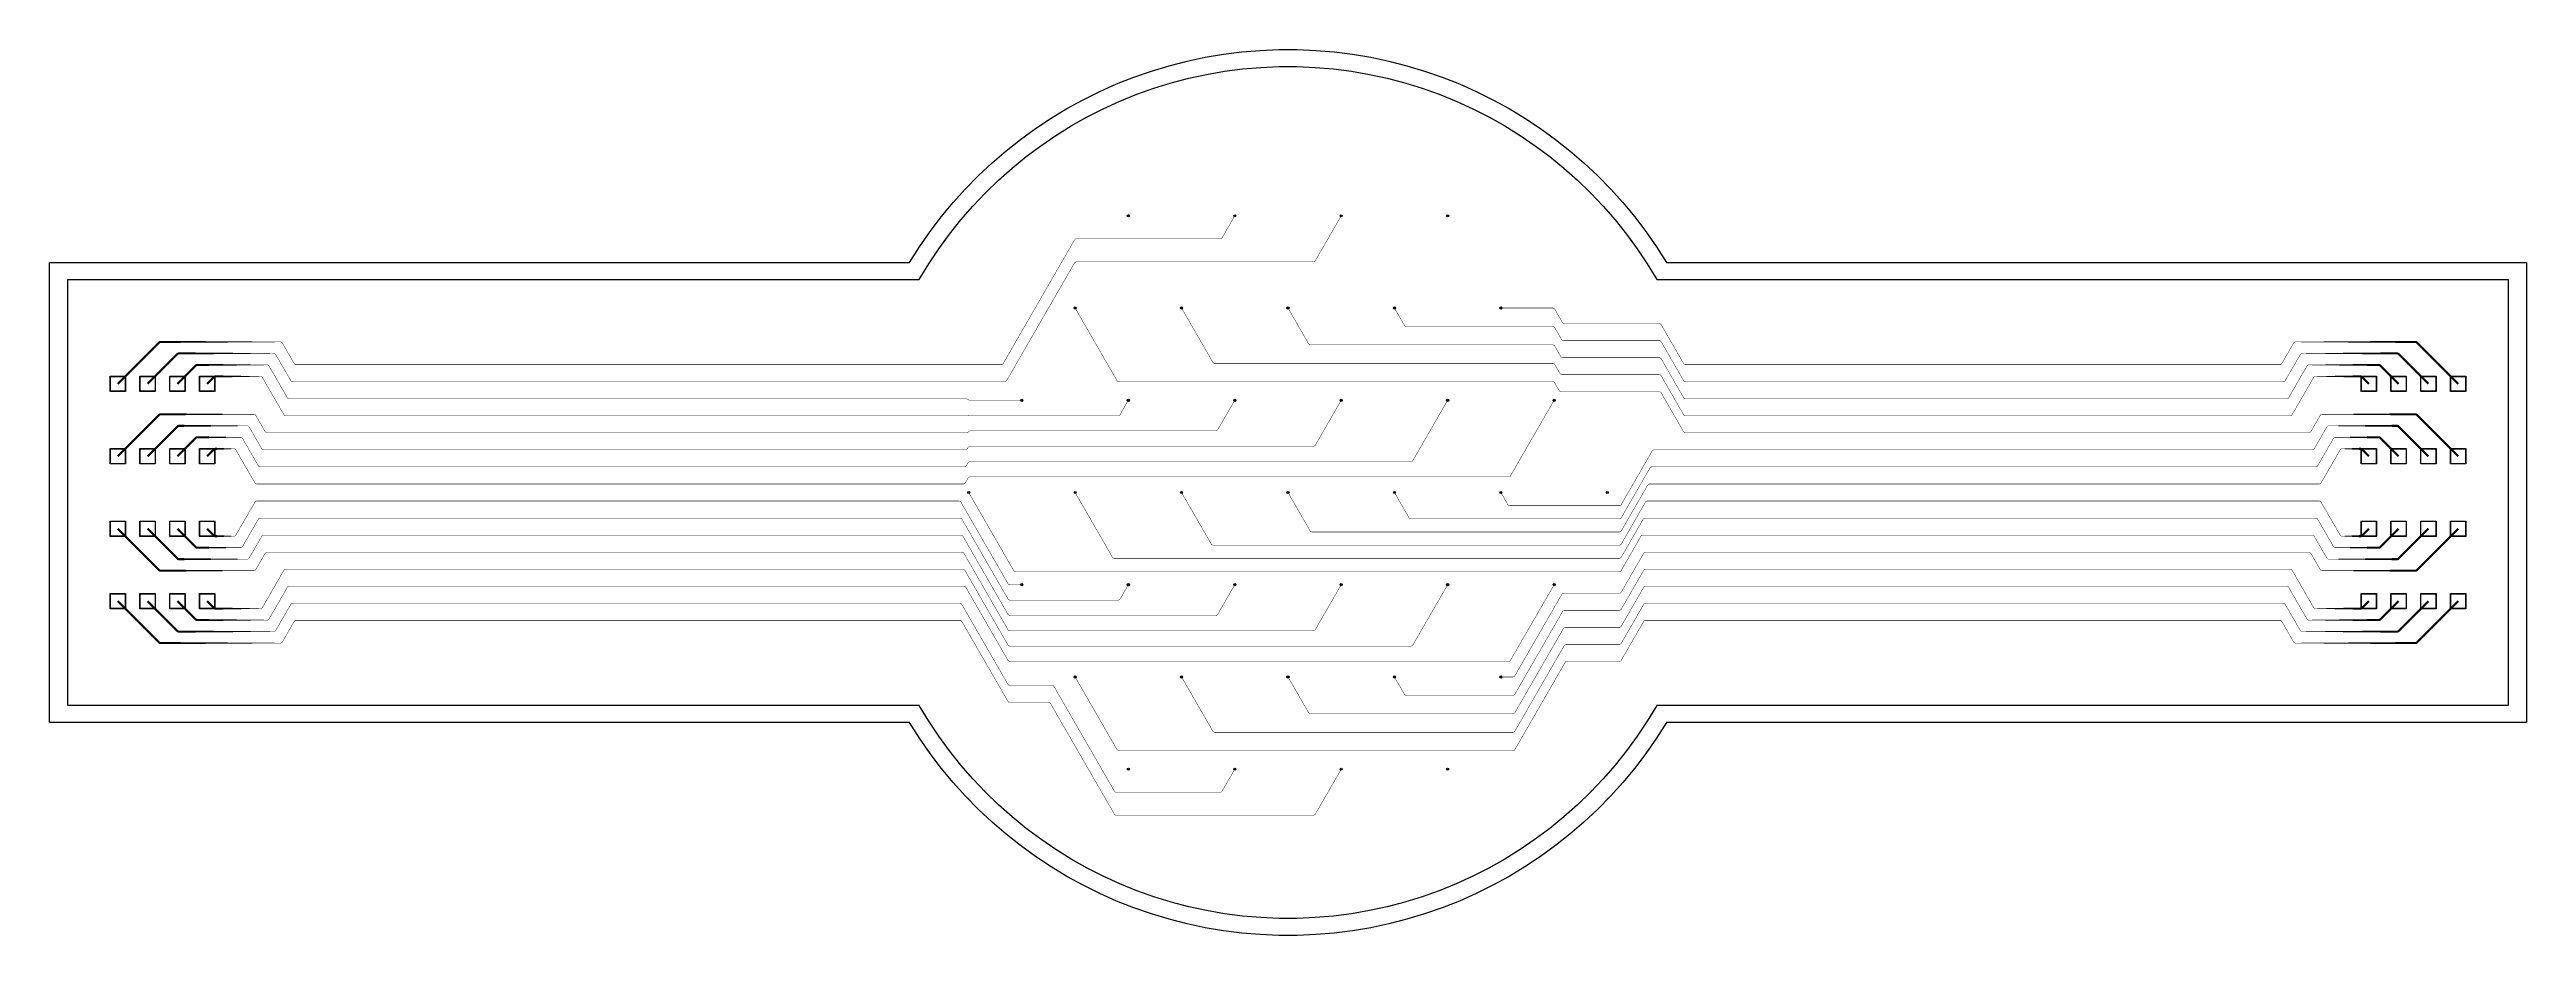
# Model space of a CAD drawing. Header units: metres. Extents: x -54999 to 54999, y -52014 to 54102.
# Drawn here: x -29088 to 29088, y -10398 to 10398 of the extents above; entities that cross this region are included whole.
import ezdxf

# ---------------------------------------------------------------- set-up
doc = ezdxf.new("R2010")
doc.units = ezdxf.units.M
for name, color, linetype in [('eDura_outline_ext', 6, 'Continuous'), ('eDura_outline_int', 6, 'Continuous'), ('etch', 3, 'Continuous'), ('metal', 4, 'Continuous')]:
    doc.layers.add(name, color=color, linetype=linetype)
doc.dimstyles.get("Standard").update_dxf_attribs({"dimtxt": 2.5, "dimasz": 2.5, "dimexe": 1.25, "dimexo": 0.625, "dimtad": 1, "dimdec": 0, "dimtxsty": 'Standard', "dimcen": 2.5, "dimadec": 0, "dimazin": 0, "dimtfac": 1, "dimtmove": 0, "dimatfit": 3, "dimarcsym": 0})

# ---------------------------------------------------------------- blocks, each defined once
blk = doc.blocks.new('*D0')
at = {"color": 0, "lineweight": -2, "transparency": 16777216}
for p, q in [((-3761, 6470), (-3762, 6468)), ((-3760, 6472), (-3740, 6518)), ((-3734, 6529), (-3739, 6520))]:
    blk.add_line(p, q, dxfattribs=at)
at = {"color": 0, "transparency": 16777216}
for points in [[(-3762, 6470), (-3761, 6470), (-3760, 6472)], [(-3739, 6520), (-3738, 6520), (-3740, 6518)]]:
    blk.add_solid(points, dxfattribs=at)
at = {"layer": 'Defpoints', "color": 0, "transparency": 16777216}
for p in [(-3760, 6472), (-3740, 6518)]:
    blk.add_point(p, dxfattribs=at)
at = {"color": 0, "transparency": 16777216, "insert": (-3738, 6527), "char_height": 2.5, "attachment_point": 5, "rotation": 65.51546}
blk.add_mtext('∅50', dxfattribs=at)

msp = doc.modelspace()

# ---------------------------------------------------------------- linework, layer by layer
at = {"layer": 'eDura_outline_ext'}
msp.add_lwpolyline([(-8888.194, 5400), (-8654.601, 5766.965), (-8405.866, 6123.84), (-8142.424, 6470.002), (-7864.738, 6804.844), (-7573.291, 7127.781), (-7268.595, 7438.247), (-6951.182, 7735.701), (-6621.608, 8019.62), (-6280.45, 8289.509), (-5928.303, 8544.895), (-5565.785, 8785.331), (-5193.529, 9010.397), (-4812.187, 9219.699), (-4422.426, 9412.872), (-4024.928, 9589.576), (-3620.388, 9749.502), (-3209.514, 9892.372), (-2793.024, 10017.935), (-2371.649, 10125.971), (-1946.124, 10216.291), (-1517.194, 10288.738), (-1085.61, 10343.184), (-652.127, 10379.534), (-217.502, 10397.725), (217.502, 10397.725), (652.127, 10379.534), (1085.61, 10343.184), (1517.194, 10288.738), (1946.124, 10216.291), (2371.649, 10125.971), (2793.024, 10017.935), (3209.514, 9892.372), (3620.388, 9749.502), (4024.928, 9589.576), (4422.426, 9412.872), (4812.187, 9219.699), (5193.529, 9010.397), (5565.785, 8785.331), (5928.303, 8544.895), (6280.45, 8289.509), (6621.608, 8019.62), (6951.182, 7735.701), (7268.595, 7438.247), (7573.291, 7127.781), (7864.738, 6804.844), (8142.424, 6470.002), (8405.866, 6123.84), (8654.601, 5766.965), (8888.194, 5400), (8888.194, 5400), (29088.194, 5400), (29088.194, -5400), (8888.194, -5400), (8888.194, -5400), (8654.601, -5766.965), (8405.866, -6123.84), (8142.424, -6470.002), (7864.738, -6804.844), (7573.291, -7127.781), (7268.595, -7438.247), (6951.182, -7735.701), (6621.608, -8019.62), (6280.45, -8289.509), (5928.303, -8544.895), (5565.785, -8785.331), (5193.529, -9010.397), (4812.187, -9219.699), (4422.426, -9412.872), (4024.928, -9589.576), (3620.388, -9749.502), (3209.514, -9892.372), (2793.024, -10017.935), (2371.649, -10125.971), (1946.124, -10216.291), (1517.194, -10288.738), (1085.61, -10343.184), (652.127, -10379.534), (217.502, -10397.725), (-217.502, -10397.725), (-652.127, -10379.534), (-1085.61, -10343.184), (-1517.194, -10288.738), (-1946.124, -10216.291), (-2371.649, -10125.971), (-2793.024, -10017.935), (-3209.514, -9892.372), (-3620.388, -9749.502), (-4024.928, -9589.576), (-4422.426, -9412.872), (-4812.187, -9219.699), (-5193.529, -9010.397), (-5565.785, -8785.331), (-5928.303, -8544.895), (-6280.45, -8289.509), (-6621.608, -8019.62), (-6951.182, -7735.701), (-7268.595, -7438.247), (-7573.291, -7127.781), (-7864.738, -6804.844), (-8142.424, -6470.002), (-8405.866, -6123.84), (-8654.601, -5766.965), (-8888.194, -5400), (-8888.194, -5400), (-29088.194, -5400), (-29088.194, 5400), (-8888.194, 5400)], close=True, dxfattribs=at)
at = {"layer": 'eDura_outline_int'}
msp.add_lwpolyline([(-8660.254, 5000), (-8438.696, 5365.484), (-8201.723, 5721.167), (-7949.768, 6066.399), (-7683.291, 6400.55), (-7402.78, 6723.009), (-7108.746, 7033.187), (-6801.727, 7330.519), (-6482.284, 7614.46), (-6151, 7884.491), (-5808.479, 8140.121), (-5455.349, 8380.881), (-5092.254, 8606.332), (-4719.856, 8816.062), (-4338.837, 9009.689), (-3949.893, 9186.857), (-3553.733, 9347.245), (-3151.082, 9490.557), (-2742.675, 9616.534), (-2329.258, 9724.945), (-1911.586, 9815.592), (-1490.423, 9888.308), (-1066.537, 9942.962), (-640.702, 9979.454), (-213.698, 9997.716), (213.698, 9997.716), (640.702, 9979.454), (1066.537, 9942.962), (1490.423, 9888.308), (1911.586, 9815.592), (2329.258, 9724.945), (2742.675, 9616.534), (3151.082, 9490.557), (3553.733, 9347.245), (3949.893, 9186.857), (4338.837, 9009.689), (4719.856, 8816.062), (5092.254, 8606.332), (5455.349, 8380.881), (5808.479, 8140.121), (6151, 7884.491), (6482.284, 7614.46), (6801.727, 7330.519), (7108.746, 7033.187), (7402.78, 6723.009), (7683.291, 6400.55), (7949.768, 6066.399), (8201.723, 5721.167), (8438.696, 5365.484), (8660.254, 5000), (8660.254, 5000), (28660.254, 5000), (28660.254, -5000), (8660.254, -5000), (8660.254, -5000), (8438.696, -5365.484), (8201.723, -5721.167), (7949.768, -6066.399), (7683.291, -6400.55), (7402.78, -6723.009), (7108.746, -7033.187), (6801.727, -7330.519), (6482.284, -7614.46), (6151, -7884.491), (5808.479, -8140.121), (5455.349, -8380.881), (5092.254, -8606.332), (4719.856, -8816.062), (4338.837, -9009.689), (3949.893, -9186.857), (3553.733, -9347.245), (3151.082, -9490.557), (2742.675, -9616.534), (2329.258, -9724.945), (1911.586, -9815.592), (1490.423, -9888.308), (1066.537, -9942.962), (640.702, -9979.454), (213.698, -9997.716), (-213.698, -9997.716), (-640.702, -9979.454), (-1066.537, -9942.962), (-1490.423, -9888.308), (-1911.586, -9815.592), (-2329.258, -9724.945), (-2742.675, -9616.534), (-3151.082, -9490.557), (-3553.733, -9347.245), (-3949.893, -9186.857), (-4338.837, -9009.689), (-4719.856, -8816.062), (-5092.254, -8606.332), (-5455.349, -8380.881), (-5808.479, -8140.121), (-6151, -7884.491), (-6482.284, -7614.46), (-6801.727, -7330.519), (-7108.746, -7033.187), (-7402.78, -6723.009), (-7683.291, -6400.55), (-7949.768, -6066.399), (-8201.723, -5721.167), (-8438.696, -5365.484), (-8660.254, -5000), (-8660.254, -5000), (-28660.254, -5000), (-28660.254, 5000), (-8660.254, 5000)], close=True, dxfattribs=at)
at = {"layer": 'etch'}
for points in [[(-27660.254, 2725), (-27310.254, 2725), (-27310.254, 2375), (-27660.254, 2375), (-27660.254, 2725)], [(-26960.254, 2725), (-26610.254, 2725), (-26610.254, 2375), (-26960.254, 2375), (-26960.254, 2725)], [(-26260.254, 2725), (-25910.254, 2725), (-25910.254, 2375), (-26260.254, 2375), (-26260.254, 2725)], [(-25560.254, 2725), (-25210.254, 2725), (-25210.254, 2375), (-25560.254, 2375), (-25560.254, 2725)], [(25210.254, 2725), (25560.254, 2725), (25560.254, 2375), (25210.254, 2375), (25210.254, 2725)], [(25910.254, 2725), (26260.254, 2725), (26260.254, 2375), (25910.254, 2375), (25910.254, 2725)], [(26610.254, 2725), (26960.254, 2725), (26960.254, 2375), (26610.254, 2375), (26610.254, 2725)], [(27310.254, 2725), (27660.254, 2725), (27660.254, 2375), (27310.254, 2375), (27310.254, 2725)], [(-27660.254, 1025), (-27310.254, 1025), (-27310.254, 675), (-27660.254, 675), (-27660.254, 1025)], [(-26960.254, 1025), (-26610.254, 1025), (-26610.254, 675), (-26960.254, 675), (-26960.254, 1025)], [(-26260.254, 1025), (-25910.254, 1025), (-25910.254, 675), (-26260.254, 675), (-26260.254, 1025)], [(-25560.254, 1025), (-25210.254, 1025), (-25210.254, 675), (-25560.254, 675), (-25560.254, 1025)], [(25210.254, 1025), (25560.254, 1025), (25560.254, 675), (25210.254, 675), (25210.254, 1025)], [(25910.254, 1025), (26260.254, 1025), (26260.254, 675), (25910.254, 675), (25910.254, 1025)], [(26610.254, 1025), (26960.254, 1025), (26960.254, 675), (26610.254, 675), (26610.254, 1025)], [(27310.254, 1025), (27660.254, 1025), (27660.254, 675), (27310.254, 675), (27310.254, 1025)], [(-27660.254, -675), (-27310.254, -675), (-27310.254, -1025), (-27660.254, -1025), (-27660.254, -675)], [(-26960.254, -675), (-26610.254, -675), (-26610.254, -1025), (-26960.254, -1025), (-26960.254, -675)], [(-26260.254, -675), (-25910.254, -675), (-25910.254, -1025), (-26260.254, -1025), (-26260.254, -675)], [(-25560.254, -675), (-25210.254, -675), (-25210.254, -1025), (-25560.254, -1025), (-25560.254, -675)], [(25210.254, -675), (25560.254, -675), (25560.254, -1025), (25210.254, -1025), (25210.254, -675)], [(25910.254, -675), (26260.254, -675), (26260.254, -1025), (25910.254, -1025), (25910.254, -675)], [(26610.254, -675), (26960.254, -675), (26960.254, -1025), (26610.254, -1025), (26610.254, -675)], [(27310.254, -675), (27660.254, -675), (27660.254, -1025), (27310.254, -1025), (27310.254, -675)], [(-27660.254, -2375), (-27310.254, -2375), (-27310.254, -2725), (-27660.254, -2725), (-27660.254, -2375)], [(-26960.254, -2375), (-26610.254, -2375), (-26610.254, -2725), (-26960.254, -2725), (-26960.254, -2375)], [(-26260.254, -2375), (-25910.254, -2375), (-25910.254, -2725), (-26260.254, -2725), (-26260.254, -2375)], [(-25560.254, -2375), (-25210.254, -2375), (-25210.254, -2725), (-25560.254, -2725), (-25560.254, -2375)], [(25210.254, -2375), (25560.254, -2375), (25560.254, -2725), (25210.254, -2725), (25210.254, -2375)], [(25910.254, -2375), (26260.254, -2375), (26260.254, -2725), (25910.254, -2725), (25910.254, -2375)], [(26610.254, -2375), (26960.254, -2375), (26960.254, -2725), (26610.254, -2725), (26610.254, -2375)], [(27310.254, -2375), (27660.254, -2375), (27660.254, -2725), (27310.254, -2725), (27310.254, -2375)]]:
    msp.add_lwpolyline(points, close=True, dxfattribs=at)
for centre in [(-3750, 6495.191), (-1250, 6495.191), (1250, 6495.191), (3750, 6495.191), (-5000, 4330.127), (-2500, 4330.127), (0, 4330.127), (2500, 4330.127), (5000, 4330.127), (-6250, 2165.064), (-3750, 2165.064), (-1250, 2165.064), (1250, 2165.064), (3750, 2165.064), (6250, 2165.064), (-7500, 0), (-5000, 0), (-2500, 0), (0, 0), (2500, 0), (5000, 0), (7500, 0), (-6250, -2165.064), (-3750, -2165.064), (-1250, -2165.064), (1250, -2165.064), (3750, -2165.064), (6250, -2165.064), (-5000, -4330.127), (-2500, -4330.127), (0, -4330.127), (2500, -4330.127), (5000, -4330.127), (-3750, -6495.191), (-1250, -6495.191), (1250, -6495.191), (3750, -6495.191)]:
    msp.add_circle(centre, 5, dxfattribs=at)
at = {"layer": 'metal'}
for points in [[(-27485.254, 2550, 50, 50, 0), (-26514.899, 3520.355, 50, 50, -0.198912367), (-26479.543, 3535, 50, 10, 0), (-23664.122, 3535, 10, 10, -0.267949192), (-23620.82, 3510, 10, 10, 0), (-23340.805, 3025, 10, 10, 0.267949192), (-23297.504, 3000, 10, 10, 0), (-6734.47, 3000, 10, 10, 0.267949192), (-6691.169, 3025, 10, 10, 0), (-5014.434, 5929.191, 10, 10, -0.267949192), (-4971.132, 5954.191, 10, 10, 0), (-1591.214, 5954.191, 10, 10, 0.267949192), (-1547.913, 5979.191, 10, 10, 0), (-1250, 6495.191, 10, 10, 0)], [(-26785.254, 2550, 50, 50, 0), (-26084.899, 3250.355, 50, 50, -0.198912367), (-26049.543, 3265, 50, 10, 0), (-23820.006, 3265, 10, 10, -0.267949192), (-23776.705, 3240, 10, 10, 0), (-23421.634, 2625, 10, 10, 0.267949192), (-23378.333, 2600, 10, 10, 0), (-6653.064, 2600, 10, 10, 0.267949192), (-6609.763, 2625, 10, 10, 0), (-5014.434, 5388.191, 10, 10, -0.267949192), (-4971.132, 5413.191, 10, 10, 0), (596.439, 5413.191, 10, 10, 0.267949192), (639.741, 5438.191, 10, 10, 0), (1250, 6495.191, 10, 10, 0)], [(27485.254, 850, 50, 50, 0), (26514.899, 1820.355, 50, 50, 0.198912367), (26479.543, 1835, 50, 10, 0), (24287.66, 1835, 10, 10, 0.267949192), (24244.359, 1810, 10, 10, 0), (24022.079, 1425, 10, 10, -0.267949192), (23978.777, 1400, 10, 10, 0), (9336.047, 1400, 10, 10, -0.267949192), (9292.746, 1425, 10, 10, 0), (8764.434, 2340.064, 10, 10, 0.267949192), (8721.132, 2365.064, 10, 10, 0), (6413.427, 2365.064, 10, 10, -0.267949192), (6370.126, 2390.064, 10, 10, 0), (6264.434, 2573.127, 10, 10, 0.267949192), (6221.132, 2598.127, 10, 10, 0), (-3971.162, 2598.127, 10, 10, -0.267949192), (-4014.463, 2623.127, 10, 10, 0), (-5000, 4330.127, 10, 10, 0)], [(25385.254, 2550, 50, 50, 0), (25224.899, 2710.355, 50, 50, 0.198912367), (25189.543, 2725, 50, 10, 0), (24131.775, 2725, 10, 10, 0.267949192), (24088.474, 2700, 10, 10, 0), (23583.293, 1825, 10, 10, -0.267949192), (23539.991, 1800, 10, 10, 0), (9336.047, 1800, 10, 10, -0.267949192), (9292.746, 1825, 10, 10, 0), (8764.434, 2740.064, 10, 10, 0.267949192), (8721.132, 2765.064, 10, 10, 0), (6432.479, 2765.064, 10, 10, -0.267949192), (6389.178, 2790.064, 10, 10, 0), (6264.434, 3006.127, 10, 10, 0.267949192), (6221.132, 3031.127, 10, 10, 0), (-1721.154, 3031.127, 10, 10, -0.267949192), (-1764.456, 3056.127, 10, 10, 0), (-2500, 4330.127, 10, 10, 0)], [(26085.254, 2550, 50, 50, 0), (25654.899, 2980.355, 50, 50, 0.198912367), (25619.543, 2995, 50, 10, 0), (23975.891, 2995, 10, 10, 0.267949192), (23932.589, 2970, 10, 10, 0), (23502.463, 2225, 10, 10, -0.267949192), (23459.162, 2200, 10, 10, 0), (9336.047, 2200, 10, 10, -0.267949192), (9292.746, 2225, 10, 10, 0), (8764.434, 3140.064, 10, 10, 0.267949192), (8721.132, 3165.064, 10, 10, 0), (6451.532, 3165.064, 10, 10, -0.267949192), (6408.231, 3190.064, 10, 10, 0), (6264.434, 3439.127, 10, 10, 0.267949192), (6221.132, 3464.127, 10, 10, 0), (528.853, 3464.127, 10, 10, -0.267949192), (485.552, 3489.127, 10, 10, 0), (0, 4330.127, 10, 10, 0)], [(26785.254, 2550, 50, 50, 0), (26084.899, 3250.355, 50, 50, 0.198912367), (26049.543, 3265, 50, 10, 0), (23820.006, 3265, 10, 10, 0.267949192), (23776.705, 3240, 10, 10, 0), (23421.634, 2625, 10, 10, -0.267949192), (23378.333, 2600, 10, 10, 0), (9336.047, 2600, 10, 10, -0.267949192), (9292.746, 2625, 10, 10, 0), (8764.434, 3540.064, 10, 10, 0.267949192), (8721.132, 3565.064, 10, 10, 0), (6470.584, 3565.064, 10, 10, -0.267949192), (6427.283, 3590.064, 10, 10, 0), (6264.434, 3872.127, 10, 10, 0.267949192), (6221.132, 3897.127, 10, 10, 0), (2778.86, 3897.127, 10, 10, -0.267949192), (2735.559, 3922.127, 10, 10, 0), (2500, 4330.127, 10, 10, 0)], [(27485.254, 2550, 50, 50, 0), (26514.899, 3520.355, 50, 50, 0.198912367), (26479.543, 3535, 50, 10, 0), (23664.122, 3535, 10, 10, 0.267949192), (23620.82, 3510, 10, 10, 0), (23340.805, 3025, 10, 10, -0.267949192), (23297.504, 3000, 10, 10, 0), (9336.047, 3000, 10, 10, -0.267949192), (9292.746, 3025, 10, 10, 0), (8764.434, 3940.064, 10, 10, 0.267949192), (8721.132, 3965.064, 10, 10, 0), (6489.637, 3965.064, 10, 10, -0.267949192), (6446.336, 3990.064, 10, 10, 0), (6264.434, 4305.127, 10, 10, 0.267949192), (6221.132, 4330.127, 10, 10, 0), (5000, 4330.127, 10, 10, 0)], [(-26085.254, 2550, 50, 50, 0), (-25654.899, 2980.355, 50, 50, -0.198912367), (-25619.543, 2995, 50, 10, 0), (-23975.891, 2995, 10, 10, -0.267949192), (-23932.589, 2970, 10, 10, 0), (-23502.463, 2225, 10, 10, 0.267949192), (-23459.162, 2200, 10, 10, 0), (-7550.852, 2200, 10, 10, -0.240159848), (-7510.393, 2179.377, 10, 10, 0), (-7514.974, 2185.687, 10, 10, 0.240159848), (-7474.514, 2165.064, 10, 10, 0), (-6250, 2165.064, 10, 10, 0)], [(-25385.254, 2550, 50, 50, 0), (-25224.899, 2710.355, 50, 50, -0.198912367), (-25189.543, 2725, 50, 10, 0), (-24131.775, 2725, 10, 10, -0.267949192), (-24088.474, 2700, 10, 10, 0), (-23583.293, 1825, 10, 10, 0.267949192), (-23539.991, 1800, 10, 10, 0), (-7535.887, 1800, 10, 10, 0.039314337), (-7528.061, 1800.616, 10, 10, 0), (-7503.889, 1804.447, 10, 10, -0.039314337), (-7496.062, 1805.064, 10, 10, 0), (-3986.714, 1805.064, 10, 10, 0.267949192), (-3943.412, 1830.064, 10, 10, 0), (-3750, 2165.064, 10, 10, 0)], [(-1250, 2165.064, 10, 10, 0), (-1651.258, 1470.064, 10, 10, -0.267949192), (-1694.56, 1445.064, 10, 10, 0), (-7471.132, 1445.064, 10, 10, 0.267949192), (-7514.434, 1420.064, 10, 10, 0), (-7511.584, 1425, 10, 10, -0.267949192), (-7554.885, 1400, 10, 10, 0), (-23978.777, 1400, 10, 10, -0.267949192), (-24022.079, 1425, 10, 10, 0), (-24244.359, 1810, 10, 10, 0.267949192), (-24287.66, 1835, 10, 50, 0), (-26479.543, 1835, 50, 50, 0.198912367), (-26514.899, 1820.355, 50, 50, 0), (-27485.254, 850, 50, 50, 0)], [(-26785.254, 850, 50, 50, 0), (-26084.899, 1550.355, 50, 50, -0.198912367), (-26049.543, 1565, 50, 10, 0), (-24443.544, 1565, 10, 10, -0.267949192), (-24400.243, 1540, 10, 10, 0), (-24102.908, 1025, 10, 10, 0.267949192), (-24059.606, 1000, 10, 10, 0), (-7577.979, 1000, 10, 10, 0.267949192), (-7534.678, 1025, 10, 10, 0), (-7514.434, 1060.064, 10, 10, -0.267949192), (-7471.132, 1085.064, 10, 10, 0), (597.594, 1085.064, 10, 10, 0.267949192), (640.895, 1110.064, 10, 10, 0), (1250, 2165.064, 10, 10, 0)], [(-26085.254, 850, 50, 50, 0), (-25654.899, 1280.355, 50, 50, -0.198912367), (-25619.543, 1295, 50, 10, 0), (-24599.429, 1295, 10, 10, -0.267949192), (-24556.128, 1270, 10, 10, 0), (-24183.737, 625, 10, 10, 0.267949192), (-24140.436, 600, 10, 10, 0), (-7601.073, 600, 10, 10, 0.267949192), (-7557.772, 625, 10, 10, 0), (-7514.434, 700.064, 10, 10, -0.267949192), (-7471.132, 725.064, 10, 10, 0), (2889.748, 725.064, 10, 10, 0.267949192), (2933.049, 750.064, 10, 10, 0), (3750, 2165.064, 10, 10, 0)], [(-25385.254, 850, 50, 50, 0), (-25224.899, 1010.355, 50, 50, -0.198912367), (-25189.543, 1025, 50, 10, 0), (-24755.314, 1025, 10, 10, -0.267949192), (-24712.012, 1000, 10, 10, 0), (-24264.566, 225, 10, 10, 0.267949192), (-24221.265, 200, 10, 10, 0), (-7624.167, 200, 10, 10, 0.267949192), (-7580.866, 225, 10, 10, 0), (-7514.434, 340.064, 10, 10, -0.267949192), (-7471.132, 365.064, 10, 10, 0), (5181.902, 365.064, 10, 10, 0.267949192), (5225.203, 390.064, 10, 10, 0), (6250, 2165.064, 10, 10, 0)], [(26085.254, 850, 50, 50, 0), (25654.899, 1280.355, 50, 50, 0.198912367), (25619.543, 1295, 50, 10, 0), (24599.429, 1295, 10, 10, 0.267949192), (24556.128, 1270, 10, 10, 0), (24183.737, 625, 10, 10, -0.267949192), (24140.436, 600, 10, 10, 0), (8544.58, 600, 10, 10, 0.267949192), (8501.279, 575, 10, 10, 0), (7826.934, -593, 10, 10, -0.267949192), (7783.632, -618, 10, 10, 0), (2885.67, -618, 10, 10, -0.267949192), (2842.369, -593, 10, 10, 0), (2500, 0, 10, 10, 0)], [(26785.254, 850, 50, 50, 0), (26084.899, 1550.355, 50, 50, 0.198912367), (26049.543, 1565, 50, 10, 0), (24443.544, 1565, 10, 10, 0.267949192), (24400.243, 1540, 10, 10, 0), (24102.908, 1025, 10, 10, -0.267949192), (24059.606, 1000, 10, 10, 0), (8597.119, 1000, 10, 10, 0.267949192), (8553.818, 975, 10, 10, 0), (7826.934, -284, 10, 10, -0.267949192), (7783.632, -309, 10, 10, 0), (5207.269, -309, 10, 10, -0.267949192), (5163.967, -284, 10, 10, 0), (5000, 0, 10, 10, 0)], [(25385.254, 850, 50, 50, 0), (25224.899, 1010.355, 50, 50, 0.198912367), (25189.543, 1025, 50, 10, 0), (24755.314, 1025, 10, 10, 0.267949192), (24712.012, 1000, 10, 10, 0), (24264.566, 225, 10, 10, -0.267949192), (24221.265, 200, 10, 10, 0), (8492.041, 200, 10, 10, 0.267949192), (8448.74, 175, 10, 10, 0), (7826.934, -902, 10, 10, -0.267949192), (7783.632, -927, 10, 10, 0), (564.071, -927, 10, 10, -0.267949192), (520.77, -902, 10, 10, 0), (0, 0, 10, 10, 0)], [(26785.254, -850, 50, 50, 0), (26084.899, -1550.355, 50, 50, -0.198912367), (26049.543, -1565, 50, 10, 0), (24443.544, -1565, 10, 10, -0.267949192), (24400.243, -1540, 10, 10, 0), (24102.908, -1025, 10, 10, 0.267949192), (24059.606, -1000, 10, 10, 0), (8334.425, -1000, 10, 10, 0.267949192), (8291.123, -1025, 10, 10, 0), (7826.934, -1829, 10, 10, -0.267949192), (7783.632, -1854, 10, 10, 0), (-6400.725, -1854, 10, 10, -0.267949192), (-6444.026, -1829, 10, 10, 0), (-7500, 0, 10, 10, 0)], [(26085.254, -850, 50, 50, 0), (25654.899, -1280.355, 50, 50, -0.198912367), (25619.543, -1295, 50, 10, 0), (24599.429, -1295, 10, 10, -0.267949192), (24556.128, -1270, 10, 10, 0), (24183.737, -625, 10, 10, 0.267949192), (24140.436, -600, 10, 10, 0), (8386.964, -600, 10, 10, 0.267949192), (8343.662, -625, 10, 10, 0), (7826.934, -1520, 10, 10, -0.267949192), (7783.632, -1545, 10, 10, 0), (-4079.126, -1545, 10, 10, -0.267949192), (-4122.428, -1520, 10, 10, 0), (-5000, 0, 10, 10, 0)], [(25385.254, -850, 50, 50, 0), (25224.899, -1010.355, 50, 50, -0.198912367), (25189.543, -1025, 50, 10, 0), (24755.314, -1025, 10, 10, -0.267949192), (24712.012, -1000, 10, 10, 0), (24264.566, -225, 10, 10, 0.267949192), (24221.265, -200, 10, 10, 0), (8439.502, -200, 10, 10, 0.267949192), (8396.201, -225, 10, 10, 0), (7826.934, -1211, 10, 10, -0.267949192), (7783.632, -1236, 10, 10, 0), (-1757.528, -1236, 10, 10, -0.267949192), (-1800.829, -1211, 10, 10, 0), (-2500, 0, 10, 10, 0)], [(-3750, -2165.064, 10, 10, 0), (-3943.412, -2500.064, 10, 10, -0.267949192), (-3986.714, -2525.064, 10, 10, 0), (-6533.632, -2525.064, 10, 10, -0.267949192), (-6576.934, -2500.064, 10, 10, 0), (-7659.502, -625, 10, 10, 0.267949192), (-7702.803, -600, 10, 10, 0), (-24140.436, -600, 10, 10, 0.267949192), (-24183.737, -625, 10, 10, 0), (-24556.128, -1270, 10, 10, -0.267949192), (-24599.429, -1295, 10, 50, 0), (-25619.543, -1295, 50, 50, -0.198912367), (-25654.899, -1280.355, 50, 50, 0), (-26085.254, -850, 50, 50, 0)], [(-6250, -2165.064, 10, 10, 0), (-6533.632, -2165.064, 10, 10, -0.267949192), (-6576.934, -2140.064, 10, 10, 0), (-7682.596, -225, 10, 10, 0.267949192), (-7725.897, -200, 10, 10, 0), (-24221.265, -200, 10, 10, 0.267949192), (-24264.566, -225, 10, 10, 0), (-24712.012, -1000, 10, 10, -0.267949192), (-24755.314, -1025, 10, 50, 0), (-25189.543, -1025, 50, 50, -0.198912367), (-25224.899, -1010.355, 50, 50, 0), (-25385.254, -850, 50, 50, 0)], [(-27485.254, -850, 50, 50, 0), (-26514.899, -1820.355, 50, 50, 0.198912367), (-26479.543, -1835, 50, 10, 0), (-24287.66, -1835, 10, 10, 0.267949192), (-24244.359, -1810, 10, 10, 0), (-24022.079, -1425, 10, 10, -0.267949192), (-23978.777, -1400, 10, 10, 0), (-7656.615, -1400, 10, 10, -0.267949192), (-7613.314, -1425, 10, 10, 0), (-6576.934, -3220.064, 10, 10, 0.267949192), (-6533.632, -3245.064, 10, 10, 0), (597.594, -3245.064, 10, 10, 0.267949192), (640.895, -3220.064, 10, 10, 0), (1250, -2165.064, 10, 10, 0)], [(-1250, -2165.064, 10, 10, 0), (-1651.258, -2860.064, 10, 10, -0.267949192), (-1694.56, -2885.064, 10, 10, 0), (-6533.632, -2885.064, 10, 10, -0.267949192), (-6576.934, -2860.064, 10, 10, 0), (-7636.408, -1025, 10, 10, 0.267949192), (-7679.709, -1000, 10, 10, 0), (-24059.606, -1000, 10, 10, 0.267949192), (-24102.908, -1025, 10, 10, 0), (-24400.243, -1540, 10, 10, -0.267949192), (-24443.544, -1565, 10, 50, 0), (-26049.543, -1565, 50, 50, -0.198912367), (-26084.899, -1550.355, 50, 50, 0), (-26785.254, -850, 50, 50, 0)], [(27485.254, -850, 50, 50, 0), (26514.899, -1820.355, 50, 50, -0.198912367), (26479.543, -1835, 50, 10, 0), (24287.66, -1835, 10, 10, -0.267949192), (24244.359, -1810, 10, 10, 0), (24022.079, -1425, 10, 10, 0.267949192), (23978.777, -1400, 10, 10, 0), (8398.547, -1400, 10, 10, 0.267949192), (8355.246, -1425, 10, 10, 0), (7826.934, -2340.064, 10, 10, -0.267949192), (7783.632, -2365.064, 10, 10, 0), (6475.897, -2365.064, 10, 10, 0.267949192), (6432.596, -2390.064, 10, 10, 0), (5326.934, -4305.127, 10, 10, -0.267949192), (5283.632, -4330.127, 10, 10, 0), (5000, -4330.127, 10, 10, 0)], [(6250, -2165.064, 10, 10, 0), (5225.203, -3940.064, 10, 10, -0.267949192), (5181.902, -3965.064, 10, 10, 0), (-6533.632, -3965.064, 10, 10, -0.267949192), (-6576.934, -3940.064, 10, 10, 0), (-7567.126, -2225, 10, 10, 0.267949192), (-7610.427, -2200, 10, 10, 0), (-23459.162, -2200, 10, 10, 0.267949192), (-23502.463, -2225, 10, 10, 0), (-23932.589, -2970, 10, 10, -0.267949192), (-23975.891, -2995, 10, 50, 0), (-25619.543, -2995, 50, 50, -0.198912367), (-25654.899, -2980.355, 50, 50, 0), (-26085.254, -2550, 50, 50, 0)], [(-25385.254, -2550, 50, 50, 0), (-25224.899, -2710.355, 50, 50, 0.198912367), (-25189.543, -2725, 50, 10, 0), (-24131.775, -2725, 10, 10, 0.267949192), (-24088.474, -2700, 10, 10, 0), (-23583.293, -1825, 10, 10, -0.267949192), (-23539.991, -1800, 10, 10, 0), (-7633.521, -1800, 10, 10, -0.267949192), (-7590.22, -1825, 10, 10, 0), (-6576.934, -3580.064, 10, 10, 0.267949192), (-6533.632, -3605.064, 10, 10, 0), (2889.748, -3605.064, 10, 10, 0.267949192), (2933.049, -3580.064, 10, 10, 0), (3750, -2165.064, 10, 10, 0)], [(26085.254, -2550, 50, 50, 0), (25654.899, -2980.355, 50, 50, -0.198912367), (25619.543, -2995, 50, 10, 0), (23975.891, -2995, 10, 10, -0.267949192), (23932.589, -2970, 10, 10, 0), (23502.463, -2225, 10, 10, 0.267949192), (23459.162, -2200, 10, 10, 0), (8398.547, -2200, 10, 10, 0.267949192), (8355.246, -2225, 10, 10, 0), (7826.934, -3140.064, 10, 10, -0.267949192), (7783.632, -3165.064, 10, 10, 0), (6514.003, -3165.064, 10, 10, 0.267949192), (6470.701, -3190.064, 10, 10, 0), (5326.934, -5171.127, 10, 10, -0.267949192), (5283.632, -5196.127, 10, 10, 0), (528.853, -5196.127, 10, 10, -0.267949192), (485.552, -5171.127, 10, 10, 0), (0, -4330.127, 10, 10, 0)], [(25385.254, -2550, 50, 50, 0), (25224.899, -2710.355, 50, 50, -0.198912367), (25189.543, -2725, 50, 10, 0), (24131.775, -2725, 10, 10, -0.267949192), (24088.474, -2700, 10, 10, 0), (23583.293, -1825, 10, 10, 0.267949192), (23539.991, -1800, 10, 10, 0), (8398.547, -1800, 10, 10, 0.267949192), (8355.246, -1825, 10, 10, 0), (7826.934, -2740.064, 10, 10, -0.267949192), (7783.632, -2765.064, 10, 10, 0), (6494.95, -2765.064, 10, 10, 0.267949192), (6451.649, -2790.064, 10, 10, 0), (5326.934, -4738.127, 10, 10, -0.267949192), (5283.632, -4763.127, 10, 10, 0), (2778.86, -4763.127, 10, 10, -0.267949192), (2735.559, -4738.127, 10, 10, 0), (2500, -4330.127, 10, 10, 0)], [(-27485.254, -2550, 50, 50, 0), (-26514.899, -3520.355, 50, 50, 0.198912367), (-26479.543, -3535, 50, 10, 0), (-23664.122, -3535, 10, 10, 0.267949192), (-23620.82, -3510, 10, 10, 0), (-23340.805, -3025, 10, 10, -0.267949192), (-23297.504, -3000, 10, 10, 0), (-7705.727, -3000, 10, 10, -0.267949192), (-7662.426, -3025, 10, 10, 0), (-6576.934, -4905.127, 10, 10, 0.267949192), (-6533.632, -4930.127, 10, 10, 0), (-5619.65, -4930.127, 10, 10, -0.267949192), (-5576.349, -4955.127, 10, 10, 0), (-4076.934, -7552.191, 10, 10, 0.267949192), (-4033.632, -7577.191, 10, 10, 0), (596.439, -7577.191, 10, 10, 0.267949192), (639.741, -7552.191, 10, 10, 0), (1250, -6495.191, 10, 10, 0)], [(-1250, -6495.191, 10, 10, 0), (-1547.913, -7011.191, 10, 10, -0.267949192), (-1591.214, -7036.191, 10, 10, 0), (-4033.632, -7036.191, 10, 10, -0.267949192), (-4076.934, -7011.191, 10, 10, 0), (-5494.943, -4555.127, 10, 10, 0.267949192), (-5538.244, -4530.127, 10, 10, 0), (-6533.632, -4530.127, 10, 10, -0.267949192), (-6576.934, -4505.127, 10, 10, 0), (-7662.426, -2625, 10, 10, 0.267949192), (-7705.727, -2600, 10, 10, 0), (-23378.333, -2600, 10, 10, 0.267949192), (-23421.634, -2625, 10, 10, 0), (-23776.705, -3240, 10, 10, -0.267949192), (-23820.006, -3265, 10, 50, 0), (-26049.543, -3265, 50, 50, -0.198912367), (-26084.899, -3250.355, 50, 50, 0), (-26785.254, -2550, 50, 50, 0)], [(27485.254, -2550, 50, 50, 0), (26514.899, -3520.355, 50, 50, -0.198912367), (26479.543, -3535, 50, 10, 0), (23664.122, -3535, 10, 10, -0.267949192), (23620.82, -3510, 10, 10, 0), (23340.805, -3025, 10, 10, 0.267949192), (23297.504, -3000, 10, 10, 0), (8398.547, -3000, 10, 10, 0.267949192), (8355.246, -3025, 10, 10, 0), (7826.934, -3940.064, 10, 10, -0.267949192), (7783.632, -3965.064, 10, 10, 0), (6552.108, -3965.064, 10, 10, 0.267949192), (6508.806, -3990.064, 10, 10, 0), (5326.934, -6037.127, 10, 10, -0.267949192), (5283.632, -6062.127, 10, 10, 0), (-3971.162, -6062.127, 10, 10, -0.267949192), (-4014.463, -6037.127, 10, 10, 0), (-5000, -4330.127, 10, 10, 0)], [(26785.254, -2550, 50, 50, 0), (26084.899, -3250.355, 50, 50, -0.198912367), (26049.543, -3265, 50, 10, 0), (23820.006, -3265, 10, 10, -0.267949192), (23776.705, -3240, 10, 10, 0), (23421.634, -2625, 10, 10, 0.267949192), (23378.333, -2600, 10, 10, 0), (8398.547, -2600, 10, 10, 0.267949192), (8355.246, -2625, 10, 10, 0), (7826.934, -3540.064, 10, 10, -0.267949192), (7783.632, -3565.064, 10, 10, 0), (6533.055, -3565.064, 10, 10, 0.267949192), (6489.754, -3590.064, 10, 10, 0), (5326.934, -5604.127, 10, 10, -0.267949192), (5283.632, -5629.127, 10, 10, 0), (-1721.154, -5629.127, 10, 10, -0.267949192), (-1764.456, -5604.127, 10, 10, 0), (-2500, -4330.127, 10, 10, 0)]]:
    msp.add_lwpolyline(points, format="xyseb", dxfattribs=at)
at = {"layer": 'metal', "const_width": 10}
for points in [[(-3750, 6495.191), (-3750, 6495.191)], [(5000, 4330.127), (5000, 4330.127)], [(-6250, 2165.064), (-6250, 2165.064)], [(7500, 0), (7500, 0)], [(-6250, -2165.064), (-6250, -2165.064)], [(5000, -4330.127), (5000, -4330.127)], [(-3750, -6495.191), (-3750, -6495.191)]]:
    msp.add_lwpolyline(points, dxfattribs=at)
at = {"layer": 'metal'}
for points in [[(-27665.254, 2730), (-27305.254, 2730), (-27305.254, 2370), (-27665.254, 2370), (-27665.254, 2730)], [(-26965.254, 2730), (-26605.254, 2730), (-26605.254, 2370), (-26965.254, 2370), (-26965.254, 2730)], [(-26265.254, 2730), (-25905.254, 2730), (-25905.254, 2370), (-26265.254, 2370), (-26265.254, 2730)], [(-25565.254, 2730), (-25205.254, 2730), (-25205.254, 2370), (-25565.254, 2370), (-25565.254, 2730)], [(25205.254, 2730), (25565.254, 2730), (25565.254, 2370), (25205.254, 2370), (25205.254, 2730)], [(25905.254, 2730), (26265.254, 2730), (26265.254, 2370), (25905.254, 2370), (25905.254, 2730)], [(26605.254, 2730), (26965.254, 2730), (26965.254, 2370), (26605.254, 2370), (26605.254, 2730)], [(27305.254, 2730), (27665.254, 2730), (27665.254, 2370), (27305.254, 2370), (27305.254, 2730)], [(-27665.254, 1030), (-27305.254, 1030), (-27305.254, 670), (-27665.254, 670), (-27665.254, 1030)], [(-26965.254, 1030), (-26605.254, 1030), (-26605.254, 670), (-26965.254, 670), (-26965.254, 1030)], [(-26265.254, 1030), (-25905.254, 1030), (-25905.254, 670), (-26265.254, 670), (-26265.254, 1030)], [(-25565.254, 1030), (-25205.254, 1030), (-25205.254, 670), (-25565.254, 670), (-25565.254, 1030)], [(25205.254, 1030), (25565.254, 1030), (25565.254, 670), (25205.254, 670), (25205.254, 1030)], [(25905.254, 1030), (26265.254, 1030), (26265.254, 670), (25905.254, 670), (25905.254, 1030)], [(26605.254, 1030), (26965.254, 1030), (26965.254, 670), (26605.254, 670), (26605.254, 1030)], [(27305.254, 1030), (27665.254, 1030), (27665.254, 670), (27305.254, 670), (27305.254, 1030)], [(-27665.254, -670), (-27305.254, -670), (-27305.254, -1030), (-27665.254, -1030), (-27665.254, -670)], [(-26965.254, -670), (-26605.254, -670), (-26605.254, -1030), (-26965.254, -1030), (-26965.254, -670)], [(-26265.254, -670), (-25905.254, -670), (-25905.254, -1030), (-26265.254, -1030), (-26265.254, -670)], [(-25565.254, -670), (-25205.254, -670), (-25205.254, -1030), (-25565.254, -1030), (-25565.254, -670)], [(25205.254, -670), (25565.254, -670), (25565.254, -1030), (25205.254, -1030), (25205.254, -670)], [(25905.254, -670), (26265.254, -670), (26265.254, -1030), (25905.254, -1030), (25905.254, -670)], [(26605.254, -670), (26965.254, -670), (26965.254, -1030), (26605.254, -1030), (26605.254, -670)], [(27305.254, -670), (27665.254, -670), (27665.254, -1030), (27305.254, -1030), (27305.254, -670)], [(-27665.254, -2370), (-27305.254, -2370), (-27305.254, -2730), (-27665.254, -2730), (-27665.254, -2370)], [(-26965.254, -2370), (-26605.254, -2370), (-26605.254, -2730), (-26965.254, -2730), (-26965.254, -2370)], [(-26265.254, -2370), (-25905.254, -2370), (-25905.254, -2730), (-26265.254, -2730), (-26265.254, -2370)], [(-25565.254, -2370), (-25205.254, -2370), (-25205.254, -2730), (-25565.254, -2730), (-25565.254, -2370)], [(25205.254, -2370), (25565.254, -2370), (25565.254, -2730), (25205.254, -2730), (25205.254, -2370)], [(25905.254, -2370), (26265.254, -2370), (26265.254, -2730), (25905.254, -2730), (25905.254, -2370)], [(26605.254, -2370), (26965.254, -2370), (26965.254, -2730), (26605.254, -2730), (26605.254, -2370)], [(27305.254, -2370), (27665.254, -2370), (27665.254, -2730), (27305.254, -2730), (27305.254, -2370)]]:
    msp.add_lwpolyline(points, close=True, dxfattribs=at)
for centre in [(-3750, 6495.191), (-1250, 6495.191), (1250, 6495.191), (3750, 6495.191), (-5000, 4330.127), (-2500, 4330.127), (0, 4330.127), (2500, 4330.127), (5000, 4330.127), (-6250, 2165.064), (-3750, 2165.064), (-1250, 2165.064), (1250, 2165.064), (3750, 2165.064), (6250, 2165.064), (-7500, 0), (-5000, 0), (-2500, 0), (0, 0), (2500, 0), (5000, 0), (7500, 0), (-6250, -2165.064), (-3750, -2165.064), (-1250, -2165.064), (1250, -2165.064), (3750, -2165.064), (6250, -2165.064), (-5000, -4330.127), (-2500, -4330.127), (0, -4330.127), (2500, -4330.127), (5000, -4330.127), (-3750, -6495.191), (-1250, -6495.191), (1250, -6495.191), (3750, -6495.191)]:
    msp.add_circle(centre, 25, dxfattribs=at)

# ---------------------------------------------------------------- dimensions: what is measured, and where the dimension line sits
dim = msp.add_diameter_dim_2p(p1=(-3760.361, 6472.439), p2=(-3739.639, 6517.942), dimstyle='Standard', override={"dimdec": 2, "dimfxl": 1})
dim.commit()
dim.dimension.update_dxf_attribs({"geometry": '*D0', "text_midpoint": (-3737.719, 6526.683)})

doc.saveas('drawing.dxf')
